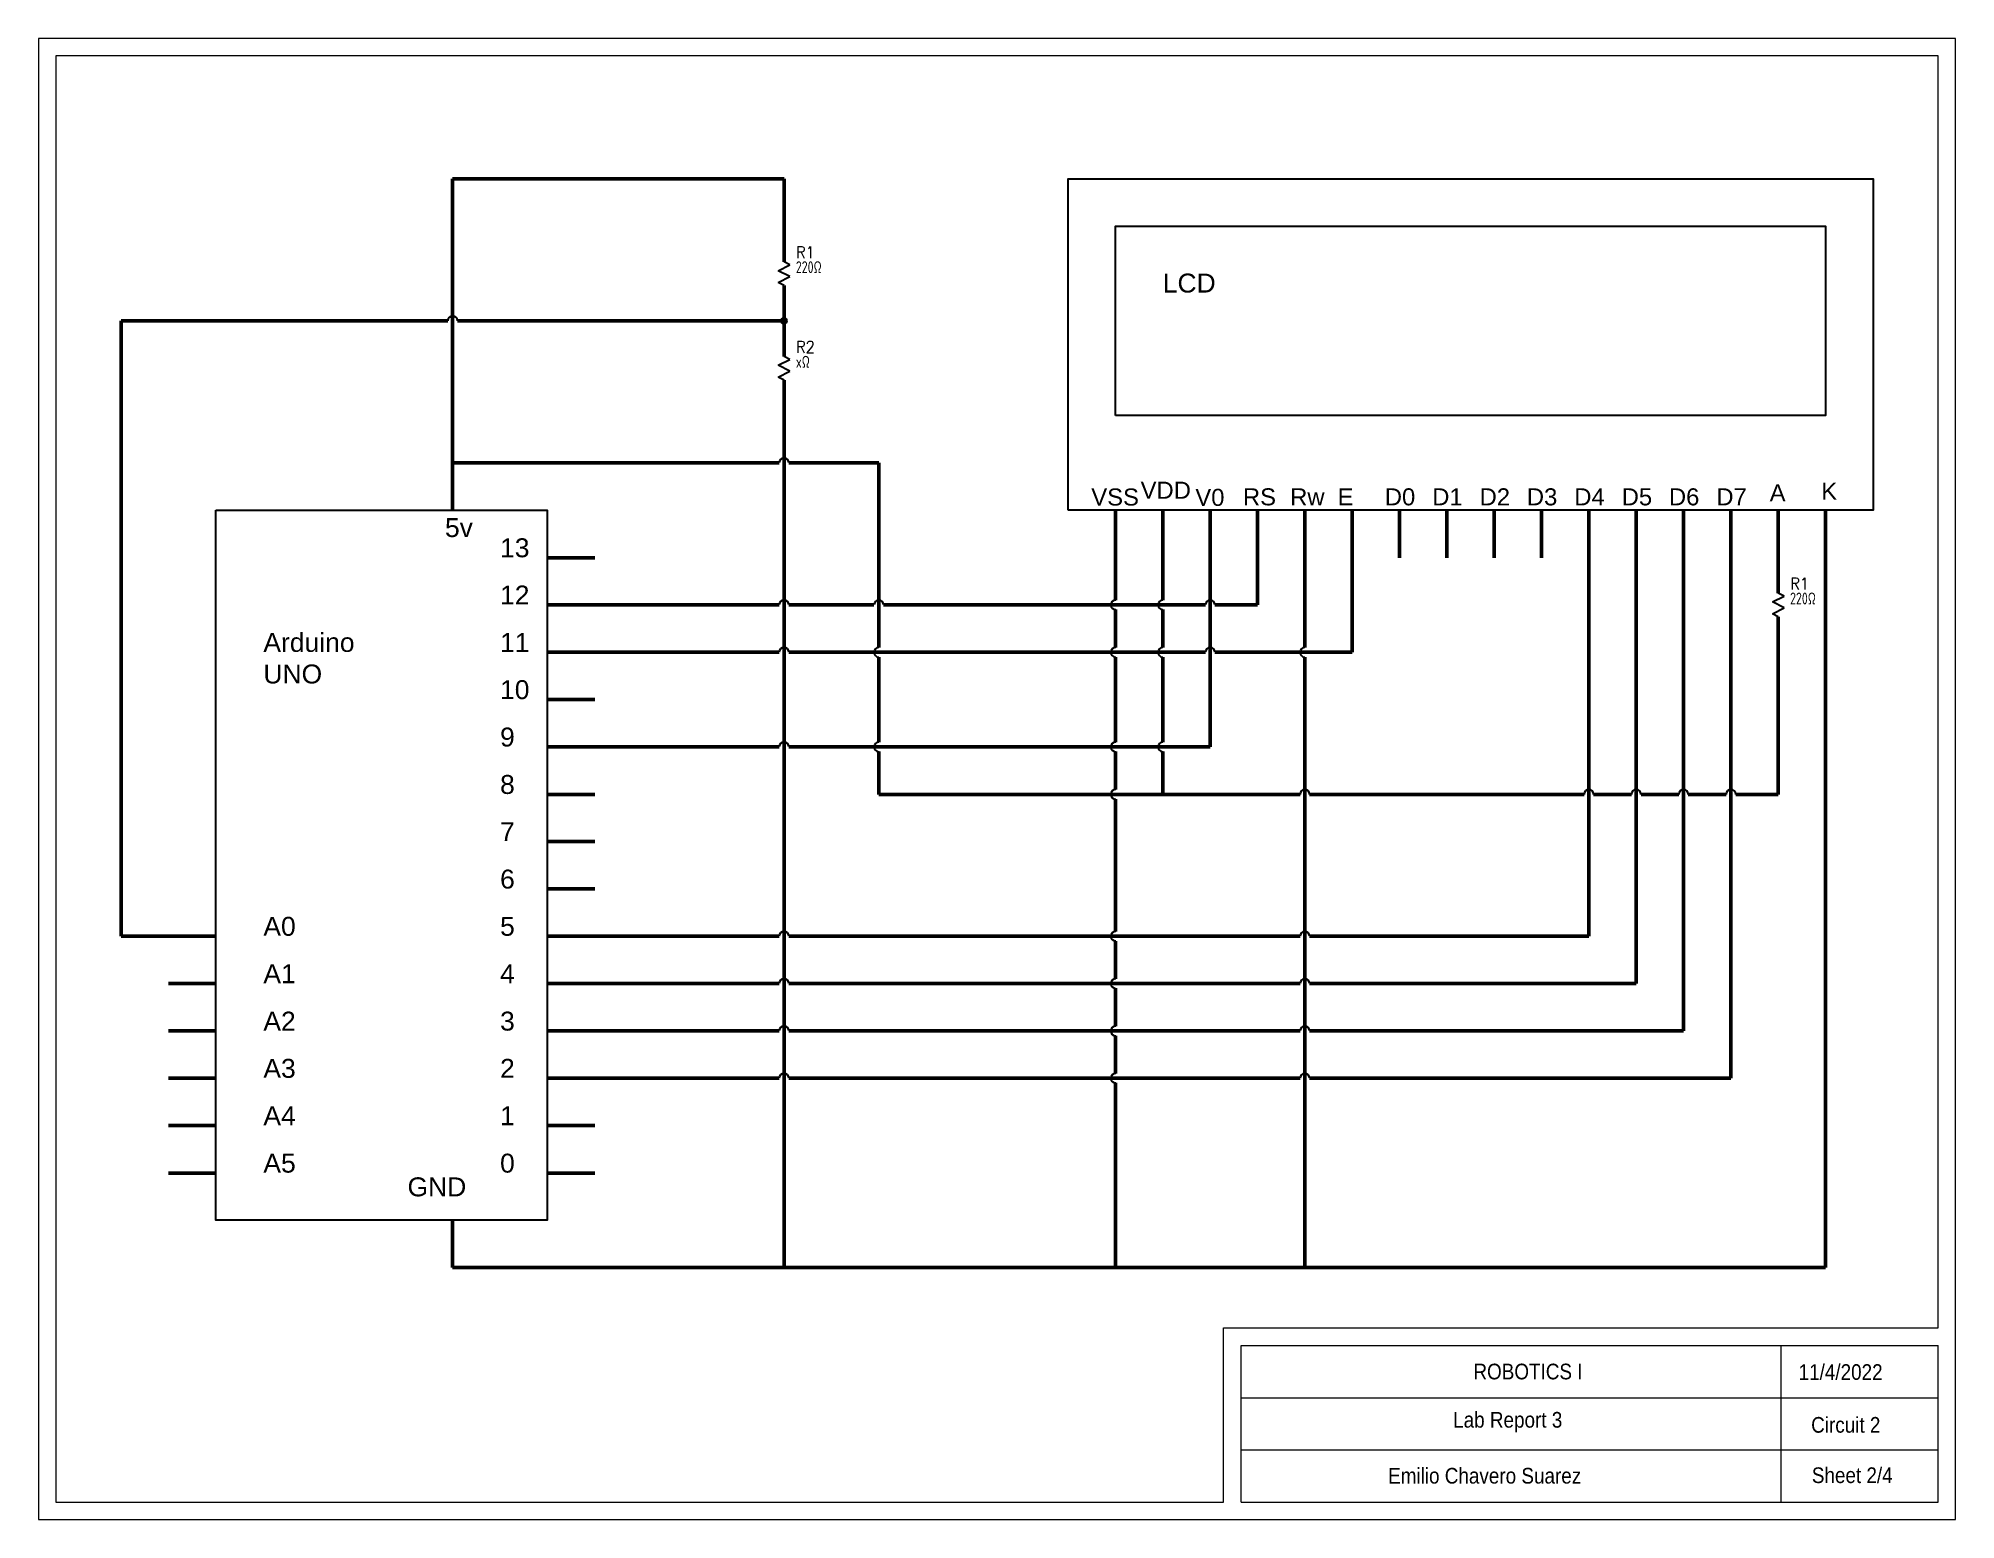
# Model space of a CAD drawing. Header units: inches. Extents: x -7.5 to 54, y 10 to 89.3.
# Drawn here: x -7.5 to 3.5, y 29.5 to 38 of the extents above; entities that cross this region are included whole.
import ezdxf
from ezdxf.enums import TextEntityAlignment as Align

# ---------------------------------------------------------------- set-up
doc = ezdxf.new("R2010")
doc.units = ezdxf.units.IN
doc.header["$MEASUREMENT"] = 0
for name, color, linetype in [('MISC', 7, 'Continuous'), ('SYMS', 7, 'Continuous'), ('TAGS', 150, 'Continuous'), ('WIRES', 7, 'Continuous')]:
    doc.layers.add(name, color=color, linetype=linetype)
doc.styles.add('AW_TAG', font='txt', dxfattribs={"width": 0.9, "height": 0.109375})
doc.styles.get("Standard").update_dxf_attribs({"font": 'arial.ttf'})
doc.styles.add('WD', font='romans.shx')

msp = doc.modelspace()

# ---------------------------------------------------------------- texts
at = {"attachment_point": 1}
for s, insert, char_height in [('{\\C256;\\c0;LCD}', (-1.049, 36.65), 0.10865), ('{\\C256;\\c0;VDD}', (-1.176, 35.456), 0.09778), ('{\\C256;\\c0;A}', (2.433, 35.441), 0.09778), ('{\\C256;\\c0;K}', (2.729, 35.45), 0.09778), ('{\\C256;\\c0;VSS}', (-1.459, 35.417), 0.09778), ('{\\C256;\\c0;V0}', (-0.862, 35.415), 0.09778), ('{\\C256;\\c0;RS}', (-0.589, 35.418), 0.09778), ('{\\C256;\\c0;Rw}', (-0.318, 35.418), 0.09778), ('{\\C256;\\c0;E}', (-0.046, 35.418), 0.09778), ('{\\C256;\\c0;D0}', (0.225, 35.418), 0.09778), ('{\\C256;\\c0;D1}', (0.497, 35.418), 0.09778), ('{\\C256;\\c0;D2}', (0.769, 35.418), 0.09778), ('{\\C256;\\c0;D3}', (1.04, 35.418), 0.09778), ('{\\C256;\\c0;D4}', (1.312, 35.418), 0.09778), ('{\\C256;\\c0;D5}', (1.584, 35.418), 0.09778), ('{\\C256;\\c0;D6}', (1.855, 35.418), 0.09778), ('{\\C256;\\c0;D7}', (2.127, 35.418), 0.09778), ('{\\C256;\\c0;5v}', (-5.167, 35.247), 0.10865), ('{\\C256;\\c0;5v}', (-5.167, 35.247), 0.10865), ('{\\C256;\\c0;13}', (-4.851, 35.131), 0.10865), ('{\\C256;\\c0;13}', (-4.851, 35.131), 0.10865), ('{\\C256;\\c0;12}', (-4.851, 34.86), 0.10865), ('{\\C256;\\c0;12}', (-4.851, 34.86), 0.10865), ('{\\C256;\\c0;Arduino UNO}', (-6.209, 34.588), 0.10865), ('{\\C256;\\c0;Arduino UNO}', (-6.209, 34.588), 0.10865), ('{\\C256;\\c0;11}', (-4.851, 34.588), 0.10865), ('{\\C256;\\c0;11}', (-4.851, 34.588), 0.10865), ('{\\C256;\\c0;10}', (-4.851, 34.317), 0.10865), ('{\\C256;\\c0;10}', (-4.851, 34.317), 0.10865), ('{\\C256;\\c0;9}', (-4.851, 34.045), 0.10865), ('{\\C256;\\c0;9}', (-4.851, 34.045), 0.10865), ('{\\C256;\\c0;8}', (-4.851, 33.773), 0.10865), ('{\\C256;\\c0;8}', (-4.851, 33.773), 0.10865), ('{\\C256;\\c0;7}', (-4.851, 33.502), 0.10865), ('{\\C256;\\c0;7}', (-4.851, 33.502), 0.10865), ('{\\C256;\\c0;6}', (-4.851, 33.23), 0.10865), ('{\\C256;\\c0;6}', (-4.851, 33.23), 0.10865), ('{\\C256;\\c0;A0}', (-6.209, 32.959), 0.10865), ('{\\C256;\\c0;A0}', (-6.209, 32.959), 0.10865), ('{\\C256;\\c0;5}', (-4.851, 32.959), 0.10865), ('{\\C256;\\c0;5}', (-4.851, 32.959), 0.10865), ('{\\C256;\\c0;A1}', (-6.209, 32.687), 0.10865), ('{\\C256;\\c0;A1}', (-6.209, 32.687), 0.10865), ('{\\C256;\\c0;4}', (-4.851, 32.687), 0.10865), ('{\\C256;\\c0;4}', (-4.851, 32.687), 0.10865), ('{\\C256;\\c0;A2}', (-6.209, 32.415), 0.10865), ('{\\C256;\\c0;A2}', (-6.209, 32.415), 0.10865), ('{\\C256;\\c0;3}', (-4.851, 32.415), 0.10865), ('{\\C256;\\c0;3}', (-4.851, 32.415), 0.10865), ('{\\C256;\\c0;A3}', (-6.209, 32.144), 0.10865), ('{\\C256;\\c0;A3}', (-6.209, 32.144), 0.10865), ('{\\C256;\\c0;2}', (-4.851, 32.144), 0.10865), ('{\\C256;\\c0;2}', (-4.851, 32.144), 0.10865), ('{\\C256;\\c0;A4}', (-6.209, 31.872), 0.10865), ('{\\C256;\\c0;A4}', (-6.209, 31.872), 0.10865), ('{\\C256;\\c0;1}', (-4.851, 31.872), 0.10865), ('{\\C256;\\c0;1}', (-4.851, 31.872), 0.10865), ('{\\C256;\\c0;A5}', (-6.209, 31.6), 0.10865), ('{\\C256;\\c0;A5}', (-6.209, 31.6), 0.10865), ('{\\C256;\\c0;0}', (-4.851, 31.6), 0.10865), ('{\\C256;\\c0;0}', (-4.851, 31.6), 0.10865), ('{\\C256;\\c0;GND}', (-5.382, 31.464), 0.10865), ('{\\C256;\\c0;GND}', (-5.382, 31.464), 0.10865)]:
    msp.add_mtext_dynamic_manual_height_columns(s, width=0.26557, gutter_width=0.543, heights=[0], dxfattribs=dict(at, insert=insert, char_height=char_height))
at = {"color": 250, "char_height": 0.09, "attachment_point": 1, "style": 'AW_TAG'}
for s, width, insert in [('\\pxqc,t3;{\\fWinCC_flexible_smart|b0|i0|c0|p49;\\C256;\\c0;ROBOTICS I}', 3.07454, (-0.491, 30.395)), ('\\pxt3;{\\fWinCC_flexible_smart|b0|i0|c0|p49;\\C256;\\c0;11/4/2022}', 2.47378, (2.599, 30.392)), ('\\pxt3;{\\fWinCC_flexible_smart|b0|i0|c0|p49;\\C256;\\c0;Lab Report 3}', 2.47378, (0.617, 30.118)), ('\\pxt3;{\\fWinCC_flexible_smart|b0|i0|c0|p49;\\C256;\\c0;Circuit 2}', 2.47378, (2.671, 30.089)), ('\\pxt3,25;{\\fWinCC_flexible_smart|b0|i0|c0|p49;\\C256;\\c0;Emilio Chavero Suarez}', 2.47378, (0.244, 29.797)), ('\\pxt3;{\\fWinCC_flexible_smart|b0|i0|c0|p49;\\C256;\\c0;Sheet 2/4}', 2.47378, (2.675, 29.8))]:
    msp.add_mtext_dynamic_manual_height_columns(s, width=width, gutter_width=1, heights=[0.0251], dxfattribs=dict(at, insert=insert))

# ---------------------------------------------------------------- blocks, each defined once
blk = doc.blocks.new('VRE1')
for p, q in [((-0.062, 0.031), (0.062, 0.094)), ((0.062, -0.031), (-0.062, 0.031)), ((0.062, 0.094), (0, 0.125)), ((-0.062, -0.094), (0.062, -0.031)), ((0, -0.125), (-0.062, -0.094))]:
    blk.add_line(p, q)
at = {"style": 'WD'}
for tag, p, width in [('INST', (0.219, 0.488), 0.7), ('LOC', (0.219, 0.318), 0.7), ('TAG1', (0.127, 0.162), 0.9), ('RATING1', (0.125, 0.006), 0.7), ('RATING2', (0.125, -0.151), 0.7), ('DESC1', (0.129, -0.307), 0.7), ('DESC2', (0.129, -0.463), 0.7)]:
    blk.add_attdef(tag, p, '', height=0.125, dxfattribs=dict(at, width=width))
at = {"linetype": 'Continuous', "style": 'WD', "flags": 8}
blk.add_attdef('TERM01', text='', height=0.125, dxfattribs=at).set_placement((-0.055, 0.144), align=Align.RIGHT)
at = {"style": 'WD', "flags": 9}
blk.add_attdef('FAMILY', (-0.184, 0.08), '', height=0.01, rotation=90, dxfattribs=at)
at = {"linetype": 'Continuous', "style": 'WD', "flags": 9}
for tag, p in [('CAT', (-0.139, 0.105)), ('MFG', (-0.12, 0.103)), ('ASSYCODE', (-0.094, 0.094))]:
    blk.add_attdef(tag, text='', height=0.01, rotation=90, dxfattribs=at).set_placement(p, align=Align.CENTER)
at = {"color": 7, "style": 'WD', "flags": 1}
for tag, p in [('X2TERM01', (0, 0.125)), ('X8TERM02', (0, -0.125))]:
    blk.add_attdef(tag, p, '', height=0.0125, dxfattribs=at)
at = {"linetype": 'Continuous', "style": 'WD', "flags": 8}
blk.add_attdef('TERM02', text='', height=0.125, dxfattribs=at).set_placement((-0.041, -0.151), align=Align.TOP_RIGHT)
blk = doc.blocks.new('WDDOT')
for radius in [0.03, 0.0187, 0.00929]:
    blk.add_circle((0, 0), radius)

# ---------------------------------------------------------------- linework, layer by layer
at = {"lineweight": 9}
for p, q in [((3.4, 37.9), (-7.4, 37.9)), ((-7.4, 37.9), (-7.4, 29.6)), ((3.4, 30.6), (3.4, 37.9)), ((-0.7, 30.6), (3.4, 30.6)), ((-0.7, 29.6), (-0.7, 30.6)), ((-0.6, 30.5), (3.4, 30.5)), ((-0.6, 29.6), (-0.6, 30.5)), ((2.499, 29.598), (2.499, 30.498)), ((3.4, 29.6), (3.4, 30.5)), ((-0.6, 30.2), (3.4, 30.2)), ((-0.6, 29.9), (3.4, 29.9)), ((-7.4, 29.6), (-0.7, 29.6)), ((-1.5, 29.6), (-0.7, 29.6)), ((-0.6, 29.6), (3.4, 29.6)), ((-0.6, 29.6), (-0.1, 29.6))]:
    msp.add_line(p, q, dxfattribs=at)
msp.add_lwpolyline([(-7.5, 29.5), (3.5, 29.5), (3.5, 38), (-7.5, 38)], close=True, dxfattribs=at)
for points in [[(-1.592, 35.292), (-1.592, 37.193), (3.026, 37.193), (3.026, 35.292)], [(-1.32, 35.835), (-1.32, 36.922), (2.754, 36.922), (2.754, 35.835)], [(-6.481, 35.292), (-4.58, 35.292), (-4.58, 31.218), (-6.481, 31.218)], [(-6.481, 35.292), (-4.58, 35.292), (-4.58, 31.218), (-6.481, 31.218)]]:
    msp.add_lwpolyline(points, close=True)
at = {"layer": 'WIRES', "color": 1, "lineweight": 50}
for p, q in [((-5.123, 35.564), (-5.123, 37.193)), ((-5.123, 37.193), (-3.222, 37.193)), ((-3.222, 37.193), (-3.222, 36.718)), ((-5.123, 35.292), (-5.123, 35.564)), ((-5.123, 35.564), (-3.249, 35.564)), ((-3.195, 35.564), (-2.678, 35.564)), ((-2.678, 35.564), (-2.678, 34.504)), ((-1.049, 35.02), (-1.049, 35.292)), ((2.482, 35.292), (2.482, 35.02)), ((-1.049, 35.02), (-1.049, 34.776)), ((2.482, 35.02), (2.482, 34.817)), ((-1.049, 34.722), (-1.049, 34.504)), ((2.482, 34.681), (2.482, 34.477)), ((-2.678, 34.45), (-2.678, 33.961)), ((-1.049, 34.45), (-1.049, 33.961)), ((2.482, 33.662), (2.482, 34.477)), ((-2.678, 33.907), (-2.678, 33.662)), ((-1.049, 33.907), (-1.049, 33.662)), ((-2.678, 33.662), (-0.261, 33.662)), ((-0.207, 33.662), (1.369, 33.662)), ((1.423, 33.662), (1.64, 33.662)), ((1.695, 33.662), (1.912, 33.662)), ((1.966, 33.662), (2.184, 33.662)), ((2.238, 33.662), (2.482, 33.662))]:
    msp.add_line(p, q, dxfattribs=at)
at = {"layer": 'WIRES', "lineweight": 50}
for p, q in [((-3.222, 36.582), (-3.222, 36.379)), ((-3.222, 36.175), (-3.222, 36.379)), ((-3.222, 35.292), (-3.222, 36.039)), ((-5.123, 35.292), (-5.123, 35.564)), ((-3.222, 33.119), (-3.222, 35.292)), ((-1.32, 35.02), (-1.32, 35.292)), ((-0.234, 35.02), (-0.234, 35.292)), ((0.309, 35.02), (0.309, 35.292)), ((0.581, 35.02), (0.581, 35.292)), ((0.853, 35.02), (0.853, 35.292)), ((1.124, 35.02), (1.124, 35.292)), ((2.754, 35.292), (2.754, 35.02)), ((-4.58, 35.02), (-4.308, 35.02)), ((-4.58, 35.02), (-4.308, 35.02)), ((-1.32, 35.02), (-1.32, 34.776)), ((-0.234, 35.02), (-0.234, 34.504)), ((2.754, 35.02), (2.754, 30.946)), ((-1.32, 34.722), (-1.32, 34.504)), ((-1.32, 34.45), (-1.32, 33.961)), ((-0.234, 34.45), (-0.234, 30.946)), ((-4.58, 34.206), (-4.308, 34.206)), ((-4.58, 34.206), (-4.308, 34.206)), ((-1.32, 33.907), (-1.32, 33.69)), ((-4.58, 33.662), (-4.308, 33.662)), ((-4.58, 33.662), (-4.308, 33.662)), ((-1.32, 33.635), (-1.32, 32.875)), ((-4.58, 33.391), (-4.308, 33.391)), ((-4.58, 33.391), (-4.308, 33.391)), ((-3.222, 33.238), (-3.222, 30.946)), ((-4.58, 33.119), (-4.308, 33.119)), ((-4.58, 33.119), (-4.308, 33.119)), ((-6.753, 32.848), (-7.024, 32.848)), ((-6.481, 32.848), (-6.753, 32.848)), ((-1.32, 32.82), (-1.32, 32.603)), ((-6.481, 32.576), (-6.753, 32.576)), ((-6.481, 32.576), (-6.753, 32.576)), ((-1.32, 32.549), (-1.32, 32.331)), ((-6.481, 32.304), (-6.753, 32.304)), ((-6.481, 32.304), (-6.753, 32.304)), ((-1.32, 32.277), (-1.32, 32.06)), ((-6.481, 32.033), (-6.753, 32.033)), ((-6.481, 32.033), (-6.753, 32.033)), ((-1.32, 32.006), (-1.32, 30.946)), ((-6.481, 31.761), (-6.753, 31.761)), ((-6.481, 31.761), (-6.753, 31.761)), ((-4.58, 31.761), (-4.308, 31.761)), ((-4.58, 31.761), (-4.308, 31.761)), ((-6.481, 31.489), (-6.753, 31.489)), ((-6.481, 31.489), (-6.753, 31.489)), ((-4.58, 31.489), (-4.308, 31.489)), ((-4.58, 31.489), (-4.308, 31.489)), ((-5.123, 31.218), (-5.123, 30.946)), ((-5.123, 31.218), (-5.123, 30.946)), ((-3.222, 30.946), (-5.123, 30.946)), ((-3.222, 30.946), (-2.678, 30.946)), ((-0.234, 30.946), (-2.923, 30.946)), ((2.754, 30.946), (-0.234, 30.946))]:
    msp.add_line(p, q, dxfattribs=at)
at = {"layer": 'WIRES', "color": 5, "lineweight": 50}
for p, q in [((-7.024, 32.848), (-7.024, 36.379)), ((-7.024, 36.379), (-5.15, 36.379)), ((-5.096, 36.379), (-3.222, 36.379)), ((0.038, 35.02), (0.038, 35.292)), ((2.211, 35.292), (2.211, 35.02)), ((0.038, 34.477), (0.038, 35.02)), ((2.211, 32.033), (2.211, 35.02)), ((-4.58, 34.477), (-4.308, 34.477)), ((-4.308, 34.477), (-3.249, 34.477)), ((-3.195, 34.477), (-0.804, 34.477)), ((-0.75, 34.477), (0.038, 34.477)), ((-6.753, 32.848), (-7.024, 32.848)), ((-6.481, 32.848), (-6.753, 32.848)), ((-4.58, 32.033), (-4.308, 32.033)), ((-4.308, 32.033), (-3.249, 32.033)), ((-3.195, 32.033), (-0.261, 32.033)), ((-0.207, 32.033), (2.211, 32.033))]:
    msp.add_line(p, q, dxfattribs=at)
at = {"layer": 'WIRES', "color": 3, "lineweight": 50}
for p, q in [((-0.777, 35.02), (-0.777, 35.292)), ((1.939, 35.292), (1.939, 35.02)), ((-0.777, 35.02), (-0.777, 33.934)), ((1.939, 32.304), (1.939, 35.02)), ((-4.58, 33.934), (-4.308, 33.934)), ((-3.249, 33.934), (-4.308, 33.934)), ((-0.777, 33.934), (-3.195, 33.934)), ((-4.58, 32.304), (-4.308, 32.304)), ((-4.308, 32.304), (-3.249, 32.304)), ((-3.195, 32.304), (-0.261, 32.304)), ((-0.207, 32.304), (1.939, 32.304))]:
    msp.add_line(p, q, dxfattribs=at)
at = {"layer": 'WIRES', "color": 6, "lineweight": 50}
for p, q in [((-0.505, 35.02), (-0.505, 35.292)), ((1.396, 35.02), (1.396, 35.292)), ((-0.505, 34.749), (-0.505, 35.02)), ((1.396, 32.848), (1.396, 35.02)), ((-4.58, 34.749), (-4.308, 34.749)), ((-4.308, 34.749), (-3.249, 34.749)), ((-3.195, 34.749), (-2.706, 34.749)), ((-2.651, 34.749), (-1.076, 34.749)), ((-1.32, 34.749), (-0.804, 34.749)), ((-0.75, 34.749), (-0.505, 34.749)), ((-4.58, 32.848), (-4.308, 32.848)), ((-4.308, 32.848), (-3.249, 32.848)), ((-3.195, 32.848), (-0.261, 32.848)), ((-0.207, 32.848), (1.396, 32.848))]:
    msp.add_line(p, q, dxfattribs=at)
at = {"layer": 'WIRES', "color": 30, "lineweight": 50, "true_color": 0xf26722}
for p, q in [((1.667, 35.02), (1.667, 35.292)), ((1.667, 32.576), (1.667, 35.02)), ((-4.58, 32.576), (-4.308, 32.576)), ((-4.308, 32.576), (-3.249, 32.576)), ((-3.195, 32.576), (-0.261, 32.576)), ((-0.207, 32.576), (1.667, 32.576))]:
    msp.add_line(p, q, dxfattribs=at)
at = {"layer": 'WIRES', "color": 5}
for centre in [(-5.123, 36.379), (-3.222, 34.477), (-0.777, 34.477), (-3.222, 32.033), (-0.234, 32.033)]:
    msp.add_arc(centre, 0.0272, 0, 180, dxfattribs=at)
at = {"layer": 'WIRES', "color": 1}
for centre, start, end in [((-3.222, 35.564), 0, 180), ((-1.049, 34.749), 90, 270), ((-2.678, 34.477), 90, 270), ((-1.049, 34.477), 90, 270), ((-2.678, 33.934), 90, 270), ((-1.049, 33.934), 90, 270), ((-0.234, 33.662), 0, 180), ((1.396, 33.662), 0, 180), ((1.667, 33.662), 0, 180), ((1.939, 33.662), 0, 180), ((2.211, 33.662), 0, 180)]:
    msp.add_arc(centre, 0.0272, start, end, dxfattribs=at)
at = {"layer": 'WIRES', "color": 6}
for centre in [(-3.222, 34.749), (-2.678, 34.749), (-0.777, 34.749), (-3.222, 32.848), (-0.234, 32.848)]:
    msp.add_arc(centre, 0.0272, 0, 180, dxfattribs=at)
at = {"layer": 'WIRES'}
for centre in [(-1.32, 34.749), (-1.32, 34.477), (-0.234, 34.477), (-1.32, 33.934), (-1.32, 33.662), (-1.32, 32.848), (-1.32, 32.576), (-1.32, 32.304), (-1.32, 32.033)]:
    msp.add_arc(centre, 0.0272, 90, 270, dxfattribs=at)
at = {"layer": 'WIRES', "color": 3}
for centre in [(-3.222, 33.934), (-3.222, 32.304), (-0.234, 32.304)]:
    msp.add_arc(centre, 0.0272, 0, 180, dxfattribs=at)
at = {"layer": 'WIRES', "color": 30, "true_color": 0xf26722}
for centre in [(-3.222, 32.576), (-0.234, 32.576)]:
    msp.add_arc(centre, 0.0272, 0, 180, dxfattribs=at)

# ---------------------------------------------------------------- block references
at = {"layer": 'SYMS'}
ref = msp.add_blockref('VRE1', (-3.222, 36.65), dxfattribs=dict(at, xscale=0.5432365200605886, yscale=0.5432365200605886, zscale=0.5432365200605886))
ref.add_attrib('RATING1', '220Ω', (-3.154, 36.653), dxfattribs={"layer": 'MISC', "height": 0.0679, "style": 'WD', "width": 0.7})
ref.add_attrib('TAG1', 'R1', (-3.153, 36.738), dxfattribs={"layer": 'TAGS', "height": 0.0679, "style": 'WD', "width": 0.9})
at = {"layer": 'SYMS', "xscale": 0.5432365200605886, "yscale": 0.5432365200605886, "zscale": 0.5432365200605886}
msp.add_blockref('WDDOT', (-3.222, 36.379), dxfattribs=at)
at = {"layer": 'SYMS'}
ref = msp.add_blockref('VRE1', (-3.222, 36.107), dxfattribs=dict(at, xscale=0.5432365200605886, yscale=0.5432365200605886, zscale=0.5432365200605886))
ref.add_attrib('RATING1', 'xΩ', (-3.154, 36.11), dxfattribs={"layer": 'MISC', "height": 0.0679, "style": 'WD', "width": 0.7})
ref.add_attrib('TAG1', 'R2', (-3.153, 36.195), dxfattribs={"layer": 'TAGS', "height": 0.0679, "style": 'WD', "width": 0.9})
ref = msp.add_blockref('VRE1', (2.482, 34.749), dxfattribs=dict(at, xscale=0.5432365200605886, yscale=0.5432365200605886, zscale=0.5432365200605886))
ref.add_attrib('RATING1', '220Ω', (2.55, 34.752), dxfattribs={"layer": 'MISC', "height": 0.0679, "style": 'WD', "width": 0.7})
ref.add_attrib('TAG1', 'R1', (2.551, 34.837), dxfattribs={"layer": 'TAGS', "height": 0.0679, "style": 'WD', "width": 0.9})

msp.set_redraw_order([(e.dxf.handle, doc.entitydb.next_handle()) for e in msp.query("TEXT MTEXT ATTDEF DIMENSION ARC_DIMENSION")])  # texts and dimensions are drawn at this point

doc.saveas('drawing.dxf')
